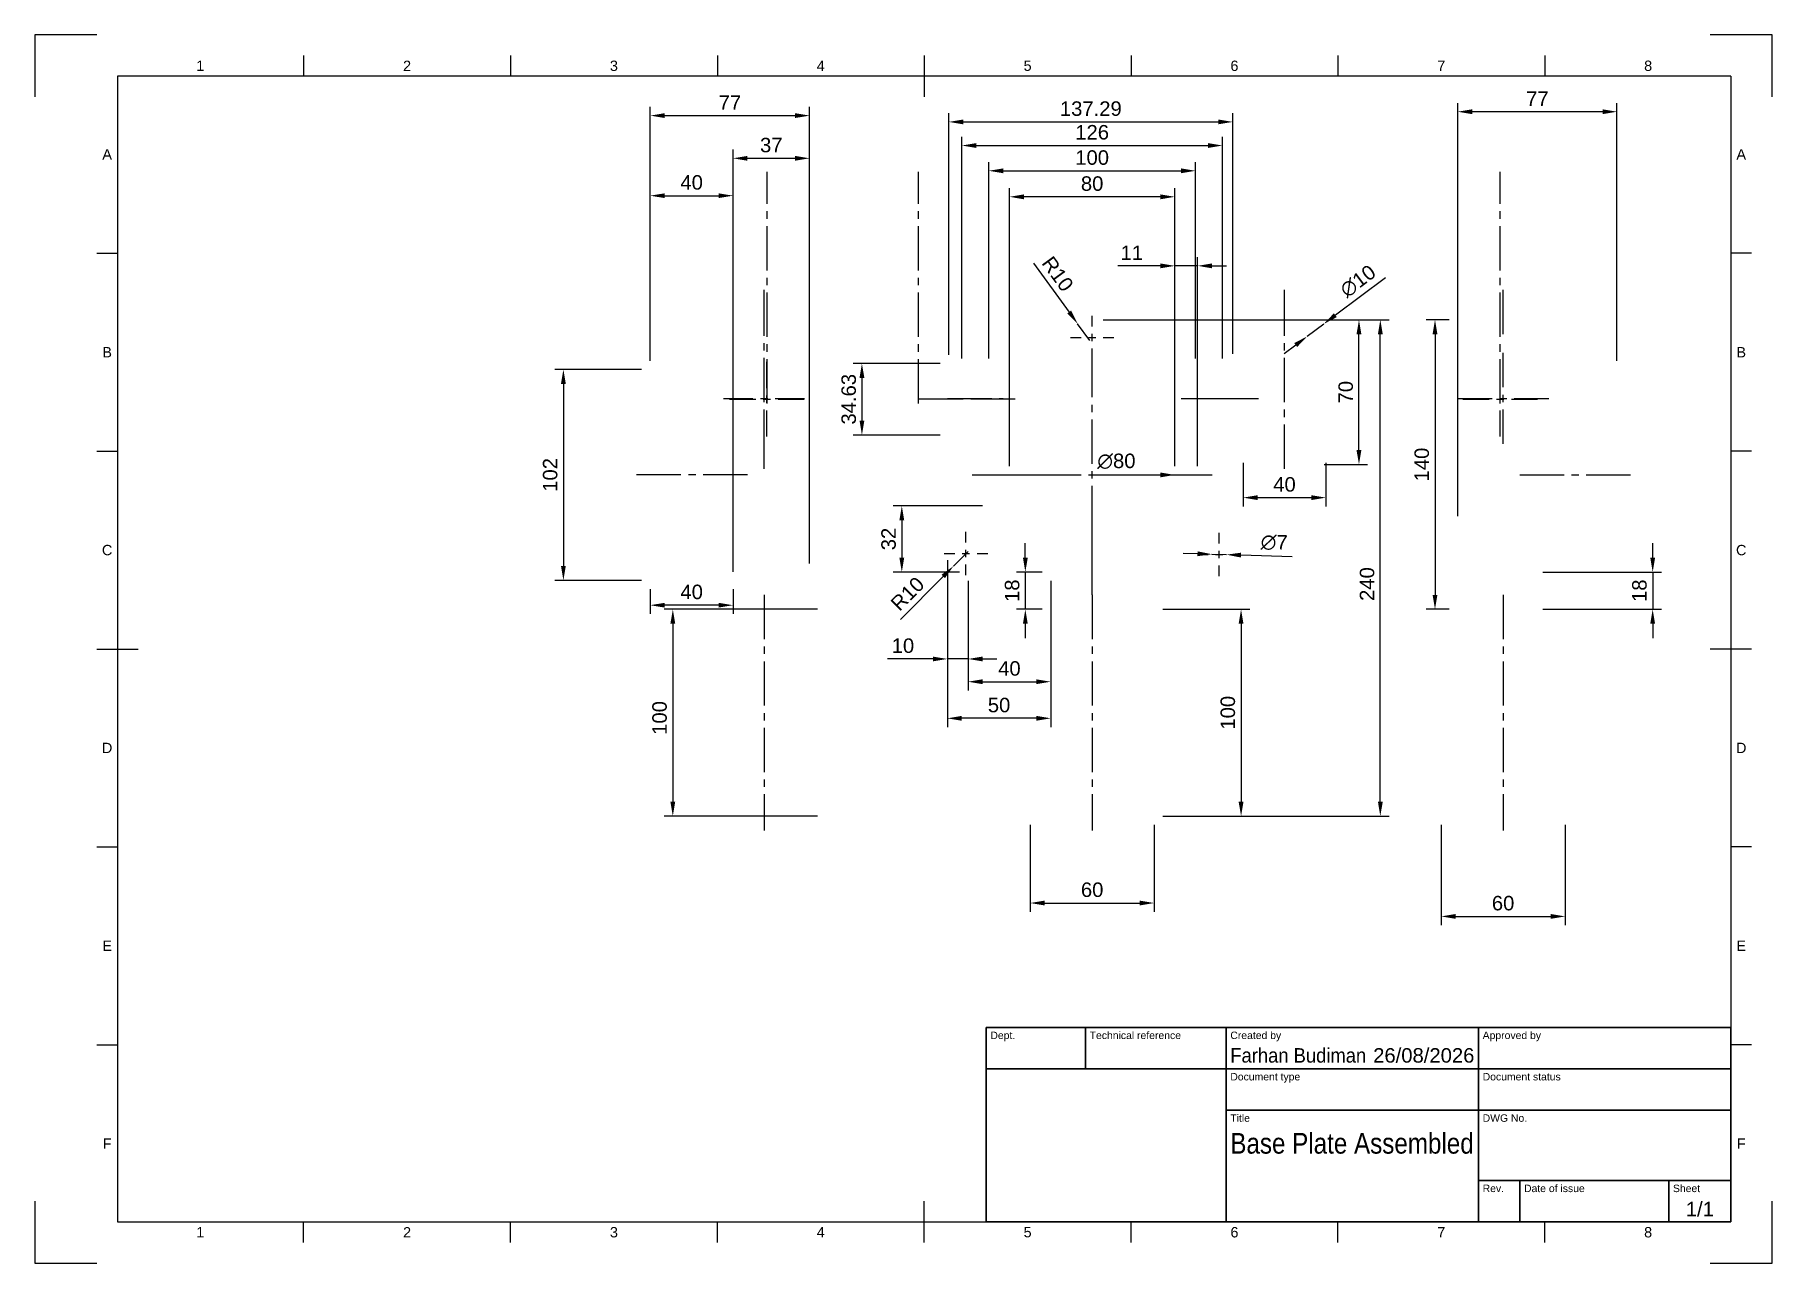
# Paper-space layout 'Sheet1' of a CAD drawing. Header units: millimetres. Extents: x 0 to 420, y 0 to 297.
import ezdxf
from ezdxf.enums import TextEntityAlignment as Align

# ---------------------------------------------------------------- set-up
doc = ezdxf.new("R2010")
doc.units = ezdxf.units.MM
doc.header["$LTSCALE"] = 0.75
doc.linetypes.add('CENTER2', pattern=[28.575, 19.05, -3.175, 3.175, -3.175])
for name, color, linetype, lineweight in [('BORDER', 7, 'Continuous', 25), ('FD_Dimensions', 7, 'Continuous', 25), ('Smart Centers', 7, 'CENTER2', 25), ('TITLEBLOCK', 7, 'Continuous', 35)]:
    doc.layers.add(name, color=color, linetype=linetype, lineweight=lineweight)
doc.styles.add('FusionTitle', font='arial.ttf')
doc.styles.get("Standard").update_dxf_attribs({"font": 'arial.ttf'})
doc.dimstyles.new('Dim-ISO-25', dxfattribs={"dimtxt": 3.5, "dimasz": 3.5, "dimexe": 2.1, "dimexo": 2.1, "dimgap": 1.4, "dimtad": 1, "dimzin": 12, "dimdsep": 46, "dimtxsty": 'Standard', "dimcen": 0, "dimazin": 3, "dimtp": 0.1, "dimtm": 0.1, "dimtfac": 0.714286, "dimtmove": 0, "dimatfit": 3, "dimfxl": 1, "dimtzin": 12, "dimarcsym": 0})

psp = doc.layouts.new('Sheet1')

# ---------------------------------------------------------------- blocks, each defined once
blk = doc.blocks.new('ISO_A3_SHEET')
at = {"layer": 'BORDER'}
for p, q in [((65, 292), (65, 287)), ((115, 292), (115, 287)), ((165, 292), (165, 287)), ((215, 292), (215, 282)), ((265, 292), (265, 287)), ((315, 292), (315, 287)), ((365, 292), (365, 287)), ((410, 287), (20, 287)), ((20, 287), (20, 10)), ((410, 287), (410, 10)), ((15, 244.16666), (20, 244.16666)), ((415, 244.16666), (410, 244.16666)), ((15, 196.33333), (20, 196.33333)), ((415, 196.33333), (410, 196.33333)), ((15, 148.5), (25, 148.5)), ((415, 148.5), (405, 148.5)), ((15, 100.66667), (20, 100.66667)), ((415, 100.66667), (410, 100.66667)), ((15, 52.83334), (20, 52.83334)), ((415, 52.83334), (410, 52.83334)), ((215, 5), (215, 15)), ((20, 10), (410, 10)), ((65, 5), (65, 10)), ((115, 5), (115, 10)), ((165, 5), (165, 10)), ((265, 5), (265, 10)), ((315, 5), (315, 10)), ((365, 5), (365, 10))]:
    blk.add_line(p, q, dxfattribs=at)
at = {"layer": 'Defpoints'}
for p, q in [((15, 297), (0, 297)), ((0, 297), (0, 282)), ((420, 297), (405, 297)), ((420, 282), (420, 297)), ((0, 15), (0, 0)), ((420, 0), (420, 15)), ((0, 0), (15, 0)), ((405, 0), (420, 0))]:
    blk.add_line(p, q, dxfattribs=at)
at = {"layer": 'BORDER', "style": 'FusionTitle'}
for s, p in [('1', (40, 289.5)), ('2', (90, 289.5)), ('3', (140, 289.5)), ('4', (190, 289.5)), ('5', (240, 289.5)), ('6', (290, 289.5)), ('7', (340, 289.5)), ('8', (390, 289.5)), ('A', (17.5, 268.08333)), ('A', (412.5, 268.08333)), ('B', (17.5, 220.25)), ('B', (412.5, 220.25)), ('C', (17.5, 172.41667)), ('C', (412.5, 172.41667)), ('D', (17.5, 124.58334)), ('D', (412.5, 124.58334)), ('E', (17.5, 76.75001)), ('E', (412.5, 76.75001)), ('F', (17.5, 28.91668)), ('F', (412.5, 28.91668)), ('1', (40, 7.5)), ('2', (90, 7.5)), ('3', (140, 7.5)), ('4', (190, 7.5)), ('5', (240, 7.5)), ('6', (290, 7.5)), ('7', (340, 7.5)), ('8', (390, 7.5))]:
    blk.add_text(s, height=2.5, dxfattribs=at).set_placement(p, align=Align.MIDDLE)
blk = doc.blocks.new('ISO_TITLEBLOCK')
at = {"layer": 'TITLEBLOCK'}
for p, q in [((0, 47), (-180, 47)), ((-180, 47), (-180, 0)), ((-156, 37), (-156, 47)), ((-122, 0), (-122, 47)), ((-61, 0), (-61, 47)), ((0, 0), (0, 47)), ((-180, 37), (0, 37)), ((-122, 27), (0, 27)), ((-61, 10), (0, 10)), ((-51, 0), (-51, 10)), ((-15, 0), (-15, 10)), ((-180, 0), (0, 0))]:
    blk.add_line(p, q, dxfattribs=at)
at = {"layer": 'TITLEBLOCK', "style": 'FusionTitle'}
for s, p in [('Dept.', (-179, 46)), ('Technical reference', (-155, 46)), ('Created by', (-121, 46)), ('Approved by', (-60, 46)), ('Document type', (-121, 36)), ('Document status', (-60, 36)), ('Title', (-121, 26)), ('DWG No.', (-60, 26)), ('Rev.', (-60, 9)), ('Date of issue', (-50, 9)), ('Sheet', (-14, 9))]:
    blk.add_text(s, height=1.8, dxfattribs=at).set_placement(p, align=Align.TOP_LEFT)
for tag, height, p in [('DEPT', 3.5, (-179, 42)), ('TECHNICAL_REFERENCE', 3.5, (-155, 42)), ('CREATED_BY', 3.5, (-121, 42)), ('APPROVED_BY', 3.5, (-60, 42)), ('DOCUMENT_TYPE', 3.5, (-121, 32)), ('DOCUMENT_STATUS', 3.5, (-60, 32)), ('TITLE_1', 5, (-121, 21.5)), ('TITLE_2', 5, (-121, 14)), ('TITLE_3', 5, (-121, 6.5)), ('DATE_OF_ISSUE', 3.5, (-50, 5))]:
    blk.add_attdef(tag, text='', height=height, dxfattribs=at).set_placement(p, align=Align.TOP_LEFT)
for tag, p in [('CREATED_DATE', (-62, 42)), ('APPROVED_DATE', (-0.99, 42))]:
    blk.add_attdef(tag, text='', height=3.5, dxfattribs=at).set_placement(p, align=Align.TOP_RIGHT)
for tag, height, p in [('DRAWING_NUMBER', 5, (-30.5, 19.75)), ('REV', 3.5, (-56, 4.85)), ('SHEET', 3.5, (-7.5, 4.85))]:
    blk.add_attdef(tag, text='', height=height, dxfattribs=at).set_placement(p, align=Align.TOP_CENTER)
blk = doc.blocks.new('*U23')
at = {"layer": 'Smart Centers', "color": 0, "ltscale": 0.75, "transparency": 16777216}
blk.add_line((0, -28), (0, 28), dxfattribs=at)
blk = doc.blocks.new('*U24')
at = {"layer": 'Smart Centers', "color": 0, "ltscale": 0.75, "transparency": 16777216}
blk.add_line((0, 28.5), (0, -28.5), dxfattribs=at)
blk = doc.blocks.new('*U25')
at = {"layer": 'Smart Centers', "color": 0, "ltscale": 0.75, "transparency": 16777216}
blk.add_line((0, -13.88), (0, 23.12), dxfattribs=at)
blk = doc.blocks.new('*U26')
at = {"layer": 'Smart Centers', "color": 0, "ltscale": 0.75, "transparency": 16777216}
blk.add_line((0, -5.5), (0, 5.5), dxfattribs=at)
blk = doc.blocks.new('*U27')
at = {"layer": 'Smart Centers', "color": 0, "ltscale": 0.75, "transparency": 16777216}
blk.add_line((6, 0), (-6, 0), dxfattribs=at)
blk = doc.blocks.new('*U28')
at = {"layer": 'Smart Centers', "color": 0, "ltscale": 0.75, "transparency": 16777216}
blk.add_line((8.5, 0), (-8.5, 0), dxfattribs=at)
blk = doc.blocks.new('*U29')
at = {"layer": 'Smart Centers', "color": 0, "ltscale": 0.75, "transparency": 16777216}
blk.add_line((-6.75, 0), (6.75, 0), dxfattribs=at)
blk = doc.blocks.new('*U30')
at = {"layer": 'Smart Centers', "color": 0, "ltscale": 0.75, "transparency": 16777216}
blk.add_line((-6.75, 0), (6.75, 0), dxfattribs=at)
blk = doc.blocks.new('*U31')
at = {"layer": 'Smart Centers', "color": 0, "ltscale": 0.75, "transparency": 16777216}
blk.add_line((-4.75, 0), (4.96, 0), dxfattribs=at)
blk = doc.blocks.new('*U37')
at = {"layer": 'Smart Centers', "color": 0, "ltscale": 0.75, "transparency": 16777216}
for p, q in [((0, 2.68), (0, 27.31)), ((-27.31, 0), (-2.68, 0)), ((2.68, 0), (27.31, 0)), ((0, -27.31), (0, -2.68))]:
    blk.add_line(p, q, dxfattribs=at)
at = {"layer": 'Smart Centers', "color": 0, "linetype": 'Continuous', "ltscale": 0.75, "transparency": 16777216}
for p, q in [((-0.89, 0), (0.89, 0)), ((0, -0.89), (0, 0.89))]:
    blk.add_line(p, q, dxfattribs=at)
blk = doc.blocks.new('*U38')
at = {"layer": 'Smart Centers', "color": 0, "ltscale": 0.75, "transparency": 16777216}
for p, q in [((0, 2.68), (0, 29)), ((-29, 0), (-2.68, 0)), ((2.68, 0), (29, 0)), ((0, -29), (0, -2.68))]:
    blk.add_line(p, q, dxfattribs=at)
at = {"layer": 'Smart Centers', "color": 0, "linetype": 'Continuous', "ltscale": 0.75, "transparency": 16777216}
for p, q in [((-0.89, 0), (0.89, 0)), ((0, -0.89), (0, 0.89))]:
    blk.add_line(p, q, dxfattribs=at)
blk = doc.blocks.new('*U39')
at = {"layer": 'Smart Centers', "color": 0, "ltscale": 0.75, "transparency": 16777216}
for p, q in [((0, 2.68), (0, 5.25)), ((-5.25, 0), (-2.68, 0)), ((2.68, 0), (5.25, 0)), ((0, -5.25), (0, -2.68))]:
    blk.add_line(p, q, dxfattribs=at)
at = {"layer": 'Smart Centers', "color": 0, "linetype": 'Continuous', "ltscale": 0.75, "transparency": 16777216}
for p, q in [((-0.89, 0), (0.89, 0)), ((0, -0.89), (0, 0.89))]:
    blk.add_line(p, q, dxfattribs=at)
blk = doc.blocks.new('*U40')
at = {"layer": 'Smart Centers', "color": 0, "ltscale": 0.75, "transparency": 16777216}
for p, q in [((0, 2.68), (0, 5.25)), ((-5.25, 0), (-2.68, 0)), ((2.68, 0), (5.25, 0)), ((0, -5.25), (0, -2.68))]:
    blk.add_line(p, q, dxfattribs=at)
at = {"layer": 'Smart Centers', "color": 0, "linetype": 'Continuous', "ltscale": 0.75, "transparency": 16777216}
for p, q in [((-0.89, 0), (0.89, 0)), ((0, -0.89), (0, 0.89))]:
    blk.add_line(p, q, dxfattribs=at)
blk = doc.blocks.new('*U41')
at = {"layer": 'Smart Centers', "color": 0, "ltscale": 0.75, "transparency": 16777216}
for p, q in [((0, 2.68), (0, 5.25)), ((-5.25, 0), (-2.68, 0)), ((2.68, 0), (5.25, 0)), ((0, -5.25), (0, -2.68))]:
    blk.add_line(p, q, dxfattribs=at)
at = {"layer": 'Smart Centers', "color": 0, "linetype": 'Continuous', "ltscale": 0.75, "transparency": 16777216}
for p, q in [((-0.89, 0), (0.89, 0)), ((0, -0.89), (0, 0.89))]:
    blk.add_line(p, q, dxfattribs=at)
blk = doc.blocks.new('*U42')
at = {"layer": 'Smart Centers', "color": 0, "ltscale": 0.75, "transparency": 16777216}
for p, q in [((0, 2.68), (0, 23.5)), ((-23.5, 0), (-2.68, 0)), ((2.68, 0), (23.5, 0)), ((0, -23.5), (0, -2.68))]:
    blk.add_line(p, q, dxfattribs=at)
at = {"layer": 'Smart Centers', "color": 0, "linetype": 'Continuous', "ltscale": 0.75, "transparency": 16777216}
for p, q in [((-0.89, 0), (0.89, 0)), ((0, -0.89), (0, 0.89))]:
    blk.add_line(p, q, dxfattribs=at)
blk = doc.blocks.new('*D43')
at = {"layer": 'Defpoints', "color": 0, "transparency": 16777216}
for p in [(256.15, 228.09), (325.26, 228.09), (270.6, 108.09)]:
    blk.add_point(p, dxfattribs=at)
at = {"layer": 'FD_Dimensions', "color": 0, "lineweight": -2, "transparency": 16777216}
for p, q in [((258.25, 228.09), (327.36, 228.09)), ((325.26, 111.59), (325.26, 224.59)), ((272.7, 108.09), (327.36, 108.09))]:
    blk.add_line(p, q, dxfattribs=at)
at = {"layer": 'FD_Dimensions', "color": 0, "transparency": 16777216}
for points in [[(324.68, 224.59), (325.85, 224.59), (325.26, 228.09)], [(324.68, 111.59), (325.85, 111.59), (325.26, 108.09)]]:
    blk.add_solid(points, dxfattribs=at)
at = {"layer": 'FD_Dimensions', "color": 0, "transparency": 16777216, "insert": (322.07, 164.2), "char_height": 3.5, "attachment_point": 5, "rotation": 90}
blk.add_mtext('240', dxfattribs=at)
blk = doc.blocks.new('*D44')
at = {"layer": 'Defpoints', "color": 0, "transparency": 16777216}
for p in [(240.6, 108.09), (270.6, 108.09), (270.6, 87.09)]:
    blk.add_point(p, dxfattribs=at)
at = {"layer": 'FD_Dimensions', "color": 0, "lineweight": -2, "transparency": 16777216}
for p, q in [((240.6, 105.99), (240.6, 84.99)), ((270.6, 105.99), (270.6, 84.99)), ((244.1, 87.09), (267.1, 87.09))]:
    blk.add_line(p, q, dxfattribs=at)
at = {"layer": 'FD_Dimensions', "color": 0, "transparency": 16777216}
for points in [[(244.1, 87.67), (244.1, 86.51), (240.6, 87.09)], [(267.1, 87.67), (267.1, 86.51), (270.6, 87.09)]]:
    blk.add_solid(points, dxfattribs=at)
at = {"layer": 'FD_Dimensions', "color": 0, "transparency": 16777216, "insert": (255.6, 90.28), "char_height": 3.5, "attachment_point": 5}
blk.add_mtext('60', dxfattribs=at)
blk = doc.blocks.new('*D45')
at = {"layer": 'Defpoints', "color": 0, "transparency": 16777216}
for p in [(270.6, 158.09), (270.6, 108.09), (291.6, 108.09)]:
    blk.add_point(p, dxfattribs=at)
at = {"layer": 'FD_Dimensions', "color": 0, "lineweight": -2, "transparency": 16777216}
for p, q in [((272.7, 158.09), (293.7, 158.09)), ((291.6, 154.59), (291.6, 111.59)), ((272.7, 108.09), (293.7, 108.09))]:
    blk.add_line(p, q, dxfattribs=at)
at = {"layer": 'FD_Dimensions', "color": 0, "transparency": 16777216}
for points in [[(291.01, 154.59), (292.18, 154.59), (291.6, 158.09)], [(291.01, 111.59), (292.18, 111.59), (291.6, 108.09)]]:
    blk.add_solid(points, dxfattribs=at)
at = {"layer": 'FD_Dimensions', "color": 0, "transparency": 16777216, "insert": (288.41, 133.09), "char_height": 3.5, "attachment_point": 5, "rotation": 90}
blk.add_mtext('100', dxfattribs=at)
blk = doc.blocks.new('*D46')
at = {"layer": 'Defpoints', "color": 0, "transparency": 16777216}
for p in [(235.6, 257.82), (235.6, 190.59), (275.6, 190.59)]:
    blk.add_point(p, dxfattribs=at)
at = {"layer": 'FD_Dimensions', "color": 0, "lineweight": -2, "transparency": 16777216}
for p, q in [((235.6, 192.69), (235.6, 259.92)), ((272.1, 257.82), (239.1, 257.82)), ((275.6, 192.69), (275.6, 259.92))]:
    blk.add_line(p, q, dxfattribs=at)
at = {"layer": 'FD_Dimensions', "color": 0, "transparency": 16777216}
for points in [[(239.1, 258.4), (239.1, 257.23), (235.6, 257.82)], [(272.1, 258.4), (272.1, 257.23), (275.6, 257.82)]]:
    blk.add_solid(points, dxfattribs=at)
at = {"layer": 'FD_Dimensions', "color": 0, "transparency": 16777216, "insert": (255.6, 261), "char_height": 3.5, "attachment_point": 5}
blk.add_mtext('80', dxfattribs=at)
blk = doc.blocks.new('*D47')
at = {"layer": 'Defpoints', "color": 0, "transparency": 16777216}
for p in [(289.6, 275.93), (220.95, 217.53), (289.6, 217.75)]:
    blk.add_point(p, dxfattribs=at)
at = {"layer": 'FD_Dimensions', "color": 0, "lineweight": -2, "transparency": 16777216}
for p, q in [((220.95, 219.63), (220.95, 278.03)), ((289.6, 219.85), (289.6, 278.03)), ((224.45, 275.93), (286.1, 275.93))]:
    blk.add_line(p, q, dxfattribs=at)
at = {"layer": 'FD_Dimensions', "color": 0, "transparency": 16777216}
for points in [[(224.45, 276.51), (224.45, 275.35), (220.95, 275.93)], [(286.1, 276.51), (286.1, 275.35), (289.6, 275.93)]]:
    blk.add_solid(points, dxfattribs=at)
at = {"layer": 'FD_Dimensions', "color": 0, "transparency": 16777216, "insert": (255.28, 279.12), "char_height": 3.5, "attachment_point": 5}
blk.add_mtext('137.29', dxfattribs=at)
blk = doc.blocks.new('*U50')
at = {"layer": 'Smart Centers', "color": 0, "ltscale": 0.75, "transparency": 16777216}
blk.add_line((-13.5, 0), (13.5, 0), dxfattribs=at)
blk = doc.blocks.new('*U51')
at = {"layer": 'Smart Centers', "color": 0, "ltscale": 0.75, "transparency": 16777216}
blk.add_line((0, -28), (0, 28), dxfattribs=at)
blk = doc.blocks.new('*U52')
at = {"layer": 'Smart Centers', "color": 0, "ltscale": 0.75, "transparency": 16777216}
blk.add_line((0, 28.5), (0, -28.5), dxfattribs=at)
blk = doc.blocks.new('*U53')
at = {"layer": 'Smart Centers', "color": 0, "ltscale": 0.75, "transparency": 16777216}
blk.add_line((0, -5.5), (0, 5.5), dxfattribs=at)
blk = doc.blocks.new('*U54')
at = {"layer": 'Smart Centers', "color": 0, "ltscale": 0.75, "transparency": 16777216}
for p, q in [((0, 2.68), (0, 9.8)), ((-9.8, 0), (-2.68, 0)), ((2.68, 0), (9.8, 0)), ((0, -9.8), (0, -2.68))]:
    blk.add_line(p, q, dxfattribs=at)
at = {"layer": 'Smart Centers', "color": 0, "linetype": 'Continuous', "ltscale": 0.75, "transparency": 16777216}
for p, q in [((-0.89, 0), (0.89, 0)), ((0, -0.89), (0, 0.89))]:
    blk.add_line(p, q, dxfattribs=at)
blk = doc.blocks.new('*U55')
at = {"layer": 'Smart Centers', "color": 0, "ltscale": 0.75, "transparency": 16777216}
for p, q in [((0, 2.68), (0, 9.03)), ((-9.03, 0), (-2.68, 0)), ((2.68, 0), (9.03, 0)), ((0, -9.03), (0, -2.68))]:
    blk.add_line(p, q, dxfattribs=at)
at = {"layer": 'Smart Centers', "color": 0, "linetype": 'Continuous', "ltscale": 0.75, "transparency": 16777216}
for p, q in [((-0.89, 0), (0.89, 0)), ((0, -0.89), (0, 0.89))]:
    blk.add_line(p, q, dxfattribs=at)
blk = doc.blocks.new('*U56')
at = {"layer": 'Smart Centers', "color": 0, "ltscale": 0.75, "transparency": 16777216}
for p, q in [((0, 2.68), (0, 11)), ((-11, 0), (-2.68, 0)), ((2.68, 0), (11, 0)), ((0, -11), (0, -2.68))]:
    blk.add_line(p, q, dxfattribs=at)
at = {"layer": 'Smart Centers', "color": 0, "linetype": 'Continuous', "ltscale": 0.75, "transparency": 16777216}
for p, q in [((-0.89, 0), (0.89, 0)), ((0, -0.89), (0, 0.89))]:
    blk.add_line(p, q, dxfattribs=at)
blk = doc.blocks.new('*D57')
at = {"layer": 'Defpoints', "color": 0, "transparency": 16777216}
for p in [(339.94, 108.09), (369.94, 108.09), (369.94, 83.85)]:
    blk.add_point(p, dxfattribs=at)
at = {"layer": 'FD_Dimensions', "color": 0, "lineweight": -2, "transparency": 16777216}
for p, q in [((339.94, 105.99), (339.94, 81.75)), ((369.94, 105.99), (369.94, 81.75)), ((343.44, 83.85), (366.44, 83.85))]:
    blk.add_line(p, q, dxfattribs=at)
at = {"layer": 'FD_Dimensions', "color": 0, "transparency": 16777216}
for points in [[(343.44, 84.43), (343.44, 83.27), (339.94, 83.85)], [(366.44, 84.43), (366.44, 83.27), (369.94, 83.85)]]:
    blk.add_solid(points, dxfattribs=at)
at = {"layer": 'FD_Dimensions', "color": 0, "transparency": 16777216, "insert": (354.94, 87.04), "char_height": 3.5, "attachment_point": 5}
blk.add_mtext('60', dxfattribs=at)
blk = doc.blocks.new('*D58')
at = {"layer": 'Defpoints', "color": 0, "transparency": 16777216}
for p in [(343.97, 278.39), (382.47, 216.09), (343.97, 178.53)]:
    blk.add_point(p, dxfattribs=at)
at = {"layer": 'FD_Dimensions', "color": 0, "lineweight": -2, "transparency": 16777216}
for p, q in [((343.97, 180.63), (343.97, 280.49)), ((378.97, 278.39), (347.47, 278.39)), ((382.47, 218.19), (382.47, 280.49))]:
    blk.add_line(p, q, dxfattribs=at)
at = {"layer": 'FD_Dimensions', "color": 0, "transparency": 16777216}
for points in [[(347.47, 278.97), (347.47, 277.81), (343.97, 278.39)], [(378.97, 278.97), (378.97, 277.81), (382.47, 278.39)]]:
    blk.add_solid(points, dxfattribs=at)
at = {"layer": 'FD_Dimensions', "color": 0, "transparency": 16777216, "insert": (363.22, 281.54), "char_height": 3.5, "attachment_point": 5}
blk.add_mtext('77', dxfattribs=at)
blk = doc.blocks.new('*U61')
at = {"layer": 'Smart Centers', "color": 0, "ltscale": 0.75, "transparency": 16777216}
blk.add_line((-13.5, 0), (13.5, 0), dxfattribs=at)
blk = doc.blocks.new('*U62')
at = {"layer": 'Smart Centers', "color": 0, "ltscale": 0.75, "transparency": 16777216}
blk.add_line((0, -28), (0, 28), dxfattribs=at)
blk = doc.blocks.new('*U63')
at = {"layer": 'Smart Centers', "color": 0, "ltscale": 0.75, "transparency": 16777216}
blk.add_line((0, 28.5), (0, -28.5), dxfattribs=at)
blk = doc.blocks.new('*U64')
at = {"layer": 'Smart Centers', "color": 0, "ltscale": 0.75, "transparency": 16777216}
blk.add_line((0, -5.5), (0, 5.5), dxfattribs=at)
blk = doc.blocks.new('*U65')
at = {"layer": 'Smart Centers', "color": 0, "ltscale": 0.75, "transparency": 16777216}
blk.add_line((0, 28.5), (0, -28.5), dxfattribs=at)
blk = doc.blocks.new('*U66')
at = {"layer": 'Smart Centers', "color": 0, "ltscale": 0.75, "transparency": 16777216}
blk.add_line((0, -18.5), (0, 18.5), dxfattribs=at)
blk = doc.blocks.new('*U67')
at = {"layer": 'Smart Centers', "color": 0, "ltscale": 0.75, "transparency": 16777216}
blk.add_line((0, -5.5), (0, 5.5), dxfattribs=at)
blk = doc.blocks.new('*U68')
at = {"layer": 'Smart Centers', "color": 0, "ltscale": 0.75, "transparency": 16777216}
blk.add_line((0, -28), (0, 28), dxfattribs=at)
blk = doc.blocks.new('*U69')
at = {"layer": 'Smart Centers', "color": 0, "ltscale": 0.75, "transparency": 16777216}
blk.add_line((13.5, 0), (-13.5, 0), dxfattribs=at)
blk = doc.blocks.new('*U70')
at = {"layer": 'Smart Centers', "color": 0, "ltscale": 0.75, "transparency": 16777216}
for p, q in [((0, 2.68), (0, 9.8)), ((-9.8, 0), (-2.68, 0)), ((2.68, 0), (9.8, 0)), ((0, -9.8), (0, -2.68))]:
    blk.add_line(p, q, dxfattribs=at)
at = {"layer": 'Smart Centers', "color": 0, "linetype": 'Continuous', "ltscale": 0.75, "transparency": 16777216}
for p, q in [((-0.89, 0), (0.89, 0)), ((0, -0.89), (0, 0.89))]:
    blk.add_line(p, q, dxfattribs=at)
blk = doc.blocks.new('*U71')
at = {"layer": 'Smart Centers', "color": 0, "ltscale": 0.75, "transparency": 16777216}
for p, q in [((0, 2.68), (0, 9.03)), ((-9.03, 0), (-2.68, 0)), ((2.68, 0), (9.03, 0)), ((0, -9.03), (0, -2.68))]:
    blk.add_line(p, q, dxfattribs=at)
at = {"layer": 'Smart Centers', "color": 0, "linetype": 'Continuous', "ltscale": 0.75, "transparency": 16777216}
for p, q in [((-0.89, 0), (0.89, 0)), ((0, -0.89), (0, 0.89))]:
    blk.add_line(p, q, dxfattribs=at)
blk = doc.blocks.new('*U74')
at = {"layer": 'Smart Centers', "color": 0, "ltscale": 0.75, "transparency": 16777216}
blk.add_line((-13.5, 0), (13.5, 0), dxfattribs=at)
blk = doc.blocks.new('*U75')
at = {"layer": 'Smart Centers', "color": 0, "ltscale": 0.75, "transparency": 16777216}
blk.add_line((0, -28), (0, 28), dxfattribs=at)
blk = doc.blocks.new('*U76')
at = {"layer": 'Smart Centers', "color": 0, "ltscale": 0.75, "transparency": 16777216}
blk.add_line((0, 28.5), (0, -28.5), dxfattribs=at)
blk = doc.blocks.new('*U77')
at = {"layer": 'Smart Centers', "color": 0, "ltscale": 0.75, "transparency": 16777216}
blk.add_line((0, -5.5), (0, 5.5), dxfattribs=at)
blk = doc.blocks.new('*U78')
at = {"layer": 'Smart Centers', "color": 0, "ltscale": 0.75, "transparency": 16777216}
blk.add_line((0, 28.5), (0, -28.5), dxfattribs=at)
blk = doc.blocks.new('*U79')
at = {"layer": 'Smart Centers', "color": 0, "ltscale": 0.75, "transparency": 16777216}
blk.add_line((0, -18.5), (0, 18.5), dxfattribs=at)
blk = doc.blocks.new('*U80')
at = {"layer": 'Smart Centers', "color": 0, "ltscale": 0.75, "transparency": 16777216}
blk.add_line((0, -5.5), (0, 5.5), dxfattribs=at)
blk = doc.blocks.new('*U81')
at = {"layer": 'Smart Centers', "color": 0, "ltscale": 0.75, "transparency": 16777216}
blk.add_line((0, -28), (0, 28), dxfattribs=at)
blk = doc.blocks.new('*U82')
at = {"layer": 'Smart Centers', "color": 0, "ltscale": 0.75, "transparency": 16777216}
blk.add_line((13.5, 0), (-13.5, 0), dxfattribs=at)
blk = doc.blocks.new('*D83')
at = {"layer": 'Defpoints', "color": 0, "transparency": 16777216}
for p in [(309.6, 228.09), (320.1, 228.09), (309.6, 193.09)]:
    blk.add_point(p, dxfattribs=at)
at = {"layer": 'FD_Dimensions', "color": 0, "lineweight": -2, "transparency": 16777216}
for p, q in [((311.7, 228.09), (322.2, 228.09)), ((320.1, 196.59), (320.1, 224.59)), ((311.7, 193.09), (322.2, 193.09))]:
    blk.add_line(p, q, dxfattribs=at)
at = {"layer": 'FD_Dimensions', "color": 0, "transparency": 16777216}
for points in [[(319.51, 224.59), (320.68, 224.59), (320.1, 228.09)], [(319.51, 196.59), (320.68, 196.59), (320.1, 193.09)]]:
    blk.add_solid(points, dxfattribs=at)
at = {"layer": 'FD_Dimensions', "color": 0, "transparency": 16777216, "insert": (316.91, 210.59), "char_height": 3.5, "attachment_point": 5, "rotation": 90}
blk.add_mtext('70', dxfattribs=at)
blk = doc.blocks.new('*D84')
at = {"layer": 'Defpoints', "color": 0, "transparency": 16777216}
for p in [(292.1, 195.59), (312.1, 195.59), (312.1, 185.09)]:
    blk.add_point(p, dxfattribs=at)
at = {"layer": 'FD_Dimensions', "color": 0, "lineweight": -2, "transparency": 16777216}
for p, q in [((292.1, 193.49), (292.1, 182.99)), ((312.1, 193.49), (312.1, 182.99)), ((295.6, 185.09), (308.6, 185.09))]:
    blk.add_line(p, q, dxfattribs=at)
at = {"layer": 'FD_Dimensions', "color": 0, "transparency": 16777216}
for points in [[(295.6, 185.67), (295.6, 184.51), (292.1, 185.09)], [(308.6, 185.67), (308.6, 184.51), (312.1, 185.09)]]:
    blk.add_solid(points, dxfattribs=at)
at = {"layer": 'FD_Dimensions', "color": 0, "transparency": 16777216, "insert": (302.1, 188.28), "char_height": 3.5, "attachment_point": 5}
blk.add_mtext('40', dxfattribs=at)
blk = doc.blocks.new('*D85')
at = {"layer": 'Defpoints', "color": 0, "transparency": 16777216}
for p in [(191.31, 158.09), (154.24, 108.09), (191.31, 108.09)]:
    blk.add_point(p, dxfattribs=at)
at = {"layer": 'FD_Dimensions', "color": 0, "lineweight": -2, "transparency": 16777216}
for p, q in [((189.21, 158.09), (152.14, 158.09)), ((154.24, 154.59), (154.24, 111.59)), ((189.21, 108.09), (152.14, 108.09))]:
    blk.add_line(p, q, dxfattribs=at)
at = {"layer": 'FD_Dimensions', "color": 0, "transparency": 16777216}
for points in [[(153.65, 154.59), (154.82, 154.59), (154.24, 158.09)], [(153.65, 111.59), (154.82, 111.59), (154.24, 108.09)]]:
    blk.add_solid(points, dxfattribs=at)
at = {"layer": 'FD_Dimensions', "color": 0, "transparency": 16777216, "insert": (151.05, 131.83), "char_height": 3.5, "attachment_point": 5, "rotation": 90}
blk.add_mtext('100', dxfattribs=at)
blk = doc.blocks.new('*D86')
at = {"layer": 'Defpoints', "color": 0, "transparency": 16777216}
for p in [(245.6, 167.09), (239.45, 158.09), (245.6, 158.09)]:
    blk.add_point(p, dxfattribs=at)
at = {"layer": 'FD_Dimensions', "color": 0, "lineweight": -2, "transparency": 16777216}
for p, q in [((239.45, 170.59), (239.45, 174.09)), ((243.5, 167.09), (237.35, 167.09)), ((239.45, 167.09), (239.45, 158.09)), ((243.5, 158.09), (237.35, 158.09)), ((239.45, 154.59), (239.45, 151.09))]:
    blk.add_line(p, q, dxfattribs=at)
at = {"layer": 'FD_Dimensions', "color": 0, "transparency": 16777216}
for points in [[(238.87, 170.59), (240.04, 170.59), (239.45, 167.09)], [(238.87, 154.59), (240.04, 154.59), (239.45, 158.09)]]:
    blk.add_solid(points, dxfattribs=at)
at = {"layer": 'FD_Dimensions', "color": 0, "transparency": 16777216, "insert": (236.27, 162.59), "char_height": 3.5, "attachment_point": 5, "rotation": 90}
blk.add_mtext('18', dxfattribs=at)
blk = doc.blocks.new('*D87')
at = {"layer": 'Defpoints', "color": 0, "transparency": 16777216}
for p in [(231.23, 183.09), (209.59, 167.09), (225.6, 167.09)]:
    blk.add_point(p, dxfattribs=at)
at = {"layer": 'FD_Dimensions', "color": 0, "lineweight": -2, "transparency": 16777216}
for p, q in [((229.13, 183.09), (207.49, 183.09)), ((209.59, 179.59), (209.59, 170.59)), ((223.5, 167.09), (207.49, 167.09))]:
    blk.add_line(p, q, dxfattribs=at)
at = {"layer": 'FD_Dimensions', "color": 0, "transparency": 16777216}
for points in [[(209.01, 179.59), (210.18, 179.59), (209.59, 183.09)], [(209.01, 170.59), (210.18, 170.59), (209.59, 167.09)]]:
    blk.add_solid(points, dxfattribs=at)
at = {"layer": 'FD_Dimensions', "color": 0, "transparency": 16777216, "insert": (206.41, 175.09), "char_height": 3.5, "attachment_point": 5, "rotation": 90}
blk.add_mtext('32', dxfattribs=at)
blk = doc.blocks.new('*D88')
at = {"layer": 'Defpoints', "color": 0, "transparency": 16777216}
for p in [(220.6, 172.09), (245.6, 167.09), (220.6, 131.74)]:
    blk.add_point(p, dxfattribs=at)
at = {"layer": 'FD_Dimensions', "color": 0, "lineweight": -2, "transparency": 16777216}
for p, q in [((220.6, 169.99), (220.6, 129.64)), ((245.6, 164.99), (245.6, 129.64)), ((242.1, 131.74), (224.1, 131.74))]:
    blk.add_line(p, q, dxfattribs=at)
at = {"layer": 'FD_Dimensions', "color": 0, "transparency": 16777216}
for points in [[(224.1, 132.33), (224.1, 131.16), (220.6, 131.74)], [(242.1, 132.33), (242.1, 131.16), (245.6, 131.74)]]:
    blk.add_solid(points, dxfattribs=at)
at = {"layer": 'FD_Dimensions', "color": 0, "transparency": 16777216, "insert": (233.1, 134.93), "char_height": 3.5, "attachment_point": 5}
blk.add_mtext('50', dxfattribs=at)
blk = doc.blocks.new('*D89')
at = {"layer": 'Defpoints', "color": 0, "transparency": 16777216}
for p in [(148.79, 216.09), (127.79, 165.09), (148.79, 165.09)]:
    blk.add_point(p, dxfattribs=at)
at = {"layer": 'FD_Dimensions', "color": 0, "lineweight": -2, "transparency": 16777216}
for p, q in [((146.69, 216.09), (125.69, 216.09)), ((127.79, 212.59), (127.79, 168.59)), ((146.69, 165.09), (125.69, 165.09))]:
    blk.add_line(p, q, dxfattribs=at)
at = {"layer": 'FD_Dimensions', "color": 0, "transparency": 16777216}
for points in [[(127.2, 212.59), (128.37, 212.59), (127.79, 216.09)], [(127.2, 168.59), (128.37, 168.59), (127.79, 165.09)]]:
    blk.add_solid(points, dxfattribs=at)
at = {"layer": 'FD_Dimensions', "color": 0, "transparency": 16777216, "insert": (124.6, 190.59), "char_height": 3.5, "attachment_point": 5, "rotation": 90}
blk.add_mtext('102', dxfattribs=at)
blk = doc.blocks.new('*D90')
at = {"layer": 'Defpoints', "color": 0, "transparency": 16777216}
for p in [(275.6, 241.13), (275.6, 190.59), (281.1, 190.59)]:
    blk.add_point(p, dxfattribs=at)
at = {"layer": 'FD_Dimensions', "color": 0, "lineweight": -2, "transparency": 16777216}
for p, q in [((272.1, 241.13), (261.79, 241.13)), ((275.6, 192.69), (275.6, 243.23)), ((281.1, 241.13), (275.6, 241.13)), ((281.1, 192.69), (281.1, 243.23)), ((284.6, 241.13), (288.1, 241.13))]:
    blk.add_line(p, q, dxfattribs=at)
at = {"layer": 'FD_Dimensions', "color": 0, "transparency": 16777216}
for points in [[(272.1, 241.71), (272.1, 240.54), (275.6, 241.13)], [(284.6, 241.71), (284.6, 240.54), (281.1, 241.13)]]:
    blk.add_solid(points, dxfattribs=at)
at = {"layer": 'FD_Dimensions', "color": 0, "transparency": 16777216, "insert": (265.19, 244.28), "char_height": 3.5, "attachment_point": 5}
blk.add_mtext('11', dxfattribs=at)
blk = doc.blocks.new('*D91')
at = {"layer": 'Defpoints', "color": 0, "transparency": 16777216}
for p in [(148.79, 165.09), (168.79, 165.09), (148.79, 159.09)]:
    blk.add_point(p, dxfattribs=at)
at = {"layer": 'FD_Dimensions', "color": 0, "lineweight": -2, "transparency": 16777216}
for p, q in [((148.79, 162.99), (148.79, 156.99)), ((168.79, 162.99), (168.79, 156.99)), ((165.29, 159.09), (152.29, 159.09))]:
    blk.add_line(p, q, dxfattribs=at)
at = {"layer": 'FD_Dimensions', "color": 0, "transparency": 16777216}
for points in [[(152.29, 159.67), (152.29, 158.51), (148.79, 159.09)], [(165.29, 159.67), (165.29, 158.51), (168.79, 159.09)]]:
    blk.add_solid(points, dxfattribs=at)
at = {"layer": 'FD_Dimensions', "color": 0, "transparency": 16777216, "insert": (158.79, 162.28), "char_height": 3.5, "attachment_point": 5}
blk.add_mtext('40', dxfattribs=at)
blk = doc.blocks.new('*D92')
at = {"layer": 'Defpoints', "color": 0, "transparency": 16777216}
for p in [(187.29, 277.45), (187.29, 228.09), (148.79, 216.09)]:
    blk.add_point(p, dxfattribs=at)
at = {"layer": 'FD_Dimensions', "color": 0, "lineweight": -2, "transparency": 16777216}
for p, q in [((148.79, 218.19), (148.79, 279.55)), ((152.29, 277.45), (183.79, 277.45)), ((187.29, 230.19), (187.29, 279.55))]:
    blk.add_line(p, q, dxfattribs=at)
at = {"layer": 'FD_Dimensions', "color": 0, "transparency": 16777216}
for points in [[(152.29, 278.04), (152.29, 276.87), (148.79, 277.45)], [(183.79, 278.04), (183.79, 276.87), (187.29, 277.45)]]:
    blk.add_solid(points, dxfattribs=at)
at = {"layer": 'FD_Dimensions', "color": 0, "transparency": 16777216, "insert": (168.04, 280.6), "char_height": 3.5, "attachment_point": 5}
blk.add_mtext('77', dxfattribs=at)
blk = doc.blocks.new('*D93')
at = {"layer": 'Defpoints', "color": 0, "transparency": 16777216}
for p in [(168.79, 258.09), (148.79, 216.09), (168.79, 216.09)]:
    blk.add_point(p, dxfattribs=at)
at = {"layer": 'FD_Dimensions', "color": 0, "lineweight": -2, "transparency": 16777216}
for p, q in [((148.79, 218.19), (148.79, 260.19)), ((152.29, 258.09), (165.29, 258.09)), ((168.79, 218.19), (168.79, 260.19))]:
    blk.add_line(p, q, dxfattribs=at)
at = {"layer": 'FD_Dimensions', "color": 0, "transparency": 16777216}
for points in [[(152.29, 258.67), (152.29, 257.51), (148.79, 258.09)], [(165.29, 258.67), (165.29, 257.51), (168.79, 258.09)]]:
    blk.add_solid(points, dxfattribs=at)
at = {"layer": 'FD_Dimensions', "color": 0, "transparency": 16777216, "insert": (158.79, 261.28), "char_height": 3.5, "attachment_point": 5}
blk.add_mtext('40', dxfattribs=at)
blk = doc.blocks.new('*D94')
at = {"layer": 'Defpoints', "color": 0, "transparency": 16777216}
for p in [(187.29, 267.13), (168.79, 165.09), (187.29, 167.09)]:
    blk.add_point(p, dxfattribs=at)
at = {"layer": 'FD_Dimensions', "color": 0, "lineweight": -2, "transparency": 16777216}
for p, q in [((168.79, 167.19), (168.79, 269.23)), ((187.29, 169.19), (187.29, 269.23)), ((172.29, 267.13), (183.79, 267.13))]:
    blk.add_line(p, q, dxfattribs=at)
at = {"layer": 'FD_Dimensions', "color": 0, "transparency": 16777216}
for points in [[(172.29, 267.71), (172.29, 266.54), (168.79, 267.13)], [(183.79, 267.71), (183.79, 266.54), (187.29, 267.13)]]:
    blk.add_solid(points, dxfattribs=at)
at = {"layer": 'FD_Dimensions', "color": 0, "transparency": 16777216, "insert": (178.04, 270.31), "char_height": 3.5, "attachment_point": 5}
blk.add_mtext('37', dxfattribs=at)
blk = doc.blocks.new('*D95')
at = {"layer": 'Defpoints', "color": 0, "transparency": 16777216}
for p in [(284.57, 171.41), (288.07, 171.31)]:
    blk.add_point(p, dxfattribs=at)
at = {"layer": 'FD_Dimensions', "color": 0, "lineweight": -2, "transparency": 16777216}
for p, q in [((281.07, 171.52), (277.57, 171.62)), ((284.57, 171.41), (288.07, 171.31)), ((303.96, 170.82), (291.57, 171.2))]:
    blk.add_line(p, q, dxfattribs=at)
at = {"layer": 'FD_Dimensions', "color": 0, "transparency": 16777216}
for points in [[(281.09, 172.1), (281.05, 170.94), (284.57, 171.41)], [(291.58, 171.78), (291.55, 170.62), (288.07, 171.31)]]:
    blk.add_solid(points, dxfattribs=at)
at = {"layer": 'FD_Dimensions', "color": 0, "transparency": 16777216, "insert": (299.61, 174.24), "char_height": 3.5, "attachment_point": 5, "rotation": 358.2566}
blk.add_mtext('∅7', dxfattribs=at)
blk = doc.blocks.new('*D96')
at = {"layer": 'Defpoints', "color": 0, "transparency": 16777216}
for p in [(235.6, 190.59), (275.6, 190.59)]:
    blk.add_point(p, dxfattribs=at)
at = {"layer": 'FD_Dimensions', "color": 0, "lineweight": -2, "transparency": 16777216}
blk.add_line((255.66, 190.59), (272.1, 190.59), dxfattribs=at)
at = {"layer": 'FD_Dimensions', "color": 0, "transparency": 16777216}
blk.add_solid([(272.1, 191.17), (272.1, 190.01), (275.6, 190.59)], dxfattribs=at)
at = {"layer": 'FD_Dimensions', "color": 0, "transparency": 16777216, "insert": (261.47, 193.87), "char_height": 3.5, "attachment_point": 5}
blk.add_mtext('∅80', dxfattribs=at)
blk = doc.blocks.new('*D97')
at = {"layer": 'Defpoints', "color": 0, "transparency": 16777216}
for p in [(220.95, 217.53), (199.95, 200.22), (220.95, 200.22)]:
    blk.add_point(p, dxfattribs=at)
at = {"layer": 'FD_Dimensions', "color": 0, "lineweight": -2, "transparency": 16777216}
for p, q in [((218.85, 217.53), (197.85, 217.53)), ((199.95, 214.03), (199.95, 203.72)), ((218.85, 200.22), (197.85, 200.22))]:
    blk.add_line(p, q, dxfattribs=at)
at = {"layer": 'FD_Dimensions', "color": 0, "transparency": 16777216}
for points in [[(199.37, 214.03), (200.54, 214.03), (199.95, 217.53)], [(199.37, 203.72), (200.54, 203.72), (199.95, 200.22)]]:
    blk.add_solid(points, dxfattribs=at)
at = {"layer": 'FD_Dimensions', "color": 0, "transparency": 16777216, "insert": (196.77, 208.88), "char_height": 3.5, "attachment_point": 5, "rotation": 90}
blk.add_mtext('34.63', dxfattribs=at)
blk = doc.blocks.new('*D98')
at = {"layer": 'Defpoints', "color": 0, "transparency": 16777216}
for p in [(343.97, 228.09), (338.48, 158.09), (343.97, 158.09)]:
    blk.add_point(p, dxfattribs=at)
at = {"layer": 'FD_Dimensions', "color": 0, "lineweight": -2, "transparency": 16777216}
for p, q in [((341.87, 228.09), (336.38, 228.09)), ((338.48, 224.59), (338.48, 161.59)), ((341.87, 158.09), (336.38, 158.09))]:
    blk.add_line(p, q, dxfattribs=at)
at = {"layer": 'FD_Dimensions', "color": 0, "transparency": 16777216}
for points in [[(337.89, 224.59), (339.06, 224.59), (338.48, 228.09)], [(337.89, 161.59), (339.06, 161.59), (338.48, 158.09)]]:
    blk.add_solid(points, dxfattribs=at)
at = {"layer": 'FD_Dimensions', "color": 0, "transparency": 16777216, "insert": (335.29, 193.09), "char_height": 3.5, "attachment_point": 5, "rotation": 90}
blk.add_mtext('140', dxfattribs=at)
blk = doc.blocks.new('*D99')
at = {"layer": 'Defpoints', "color": 0, "transparency": 16777216}
for p in [(362.47, 167.09), (362.47, 158.09), (391.1, 158.09)]:
    blk.add_point(p, dxfattribs=at)
at = {"layer": 'FD_Dimensions', "color": 0, "lineweight": -2, "transparency": 16777216}
for p, q in [((391.1, 170.59), (391.1, 174.09)), ((364.57, 167.09), (393.2, 167.09)), ((391.1, 167.09), (391.1, 158.09)), ((364.57, 158.09), (393.2, 158.09)), ((391.1, 154.59), (391.1, 151.09))]:
    blk.add_line(p, q, dxfattribs=at)
at = {"layer": 'FD_Dimensions', "color": 0, "transparency": 16777216}
for points in [[(390.51, 170.59), (391.68, 170.59), (391.1, 167.09)], [(390.51, 154.59), (391.68, 154.59), (391.1, 158.09)]]:
    blk.add_solid(points, dxfattribs=at)
at = {"layer": 'FD_Dimensions', "color": 0, "transparency": 16777216, "insert": (387.91, 162.59), "char_height": 3.5, "attachment_point": 5, "rotation": 90}
blk.add_mtext('18', dxfattribs=at)
blk = doc.blocks.new('*D100')
at = {"layer": 'Defpoints', "color": 0, "transparency": 16777216}
for p in [(225.6, 167.09), (245.6, 167.09), (245.6, 140.59)]:
    blk.add_point(p, dxfattribs=at)
at = {"layer": 'FD_Dimensions', "color": 0, "lineweight": -2, "transparency": 16777216}
for p, q in [((225.6, 164.99), (225.6, 138.49)), ((245.6, 164.99), (245.6, 138.49)), ((229.1, 140.59), (242.1, 140.59))]:
    blk.add_line(p, q, dxfattribs=at)
at = {"layer": 'FD_Dimensions', "color": 0, "transparency": 16777216}
for points in [[(229.1, 141.17), (229.1, 140.01), (225.6, 140.59)], [(242.1, 141.17), (242.1, 140.01), (245.6, 140.59)]]:
    blk.add_solid(points, dxfattribs=at)
at = {"layer": 'FD_Dimensions', "color": 0, "transparency": 16777216, "insert": (235.6, 143.78), "char_height": 3.5, "attachment_point": 5}
blk.add_mtext('40', dxfattribs=at)
blk = doc.blocks.new('*D101')
at = {"layer": 'Defpoints', "color": 0, "transparency": 16777216}
for p in [(220.6, 172.09), (225.6, 167.09), (220.6, 146.09)]:
    blk.add_point(p, dxfattribs=at)
at = {"layer": 'FD_Dimensions', "color": 0, "lineweight": -2, "transparency": 16777216}
for p, q in [((220.6, 169.99), (220.6, 143.99)), ((225.6, 164.99), (225.6, 143.99)), ((217.1, 146.09), (206.13, 146.09)), ((225.6, 146.09), (220.6, 146.09)), ((229.1, 146.09), (232.6, 146.09))]:
    blk.add_line(p, q, dxfattribs=at)
at = {"layer": 'FD_Dimensions', "color": 0, "transparency": 16777216}
for points in [[(217.1, 146.67), (217.1, 145.51), (220.6, 146.09)], [(229.1, 146.67), (229.1, 145.51), (225.6, 146.09)]]:
    blk.add_solid(points, dxfattribs=at)
at = {"layer": 'FD_Dimensions', "color": 0, "transparency": 16777216, "insert": (209.86, 149.28), "char_height": 3.5, "attachment_point": 5}
blk.add_mtext('10', dxfattribs=at)
blk = doc.blocks.new('*D102')
at = {"layer": 'Defpoints', "color": 0, "transparency": 16777216}
for p in [(222.08, 168.54), (225.6, 172.09)]:
    blk.add_point(p, dxfattribs=at)
at = {"layer": 'FD_Dimensions', "color": 0, "lineweight": -2, "transparency": 16777216}
for p, q in [((225.6, 172.09), (222.08, 168.54)), ((209.31, 155.64), (219.62, 166.05))]:
    blk.add_line(p, q, dxfattribs=at)
at = {"layer": 'FD_Dimensions', "color": 0, "transparency": 16777216}
blk.add_solid([(219.2, 166.46), (220.03, 165.64), (222.08, 168.54)], dxfattribs=at)
at = {"layer": 'FD_Dimensions', "color": 0, "transparency": 16777216, "insert": (210.97, 161.84), "char_height": 3.5, "attachment_point": 5, "rotation": 45.2833}
blk.add_mtext('R10', dxfattribs=at)
blk = doc.blocks.new('*D103')
at = {"layer": 'Defpoints', "color": 0, "transparency": 16777216}
for p in [(252.1, 227.13), (255.05, 223.09)]:
    blk.add_point(p, dxfattribs=at)
at = {"layer": 'FD_Dimensions', "color": 0, "lineweight": -2, "transparency": 16777216}
for p, q in [((241.41, 241.8), (250.04, 229.96)), ((255.05, 223.09), (252.1, 227.13))]:
    blk.add_line(p, q, dxfattribs=at)
at = {"layer": 'FD_Dimensions', "color": 0, "transparency": 16777216}
blk.add_solid([(250.51, 230.3), (249.57, 229.61), (252.1, 227.13)], dxfattribs=at)
at = {"layer": 'FD_Dimensions', "color": 0, "transparency": 16777216, "insert": (247.27, 239.17), "char_height": 3.5, "attachment_point": 5, "rotation": 306.104}
blk.add_mtext('R10', dxfattribs=at)
blk = doc.blocks.new('*D104')
at = {"layer": 'Defpoints', "color": 0, "transparency": 16777216}
for p in [(311.6, 227.09), (307.6, 224.09)]:
    blk.add_point(p, dxfattribs=at)
at = {"layer": 'FD_Dimensions', "color": 0, "lineweight": -2, "transparency": 16777216}
for p, q in [((326.48, 238.27), (314.39, 229.19)), ((307.6, 224.09), (311.6, 227.09)), ((304.8, 221.99), (302, 219.88))]:
    blk.add_line(p, q, dxfattribs=at)
at = {"layer": 'FD_Dimensions', "color": 0, "transparency": 16777216}
for points in [[(314.04, 229.66), (314.74, 228.73), (311.6, 227.09)], [(304.45, 222.45), (305.15, 221.52), (307.6, 224.09)]]:
    blk.add_solid(points, dxfattribs=at)
at = {"layer": 'FD_Dimensions', "color": 0, "transparency": 16777216, "insert": (319.86, 237.41), "char_height": 3.5, "attachment_point": 5, "rotation": 36.9127}
blk.add_mtext('∅10', dxfattribs=at)
blk = doc.blocks.new('*D105')
at = {"layer": 'Defpoints', "color": 0, "transparency": 16777216}
for p in [(287.1, 270.22), (224.1, 216.59), (287.1, 216.59)]:
    blk.add_point(p, dxfattribs=at)
at = {"layer": 'FD_Dimensions', "color": 0, "lineweight": -2, "transparency": 16777216}
for p, q in [((224.1, 218.69), (224.1, 272.32)), ((227.6, 270.22), (283.6, 270.22)), ((287.1, 218.69), (287.1, 272.32))]:
    blk.add_line(p, q, dxfattribs=at)
at = {"layer": 'FD_Dimensions', "color": 0, "transparency": 16777216}
for points in [[(227.6, 270.8), (227.6, 269.63), (224.1, 270.22)], [(283.6, 270.8), (283.6, 269.63), (287.1, 270.22)]]:
    blk.add_solid(points, dxfattribs=at)
at = {"layer": 'FD_Dimensions', "color": 0, "transparency": 16777216, "insert": (255.6, 273.4), "char_height": 3.5, "attachment_point": 5}
blk.add_mtext('126', dxfattribs=at)
blk = doc.blocks.new('*D106')
at = {"layer": 'Defpoints', "color": 0, "transparency": 16777216}
for p in [(280.6, 264.11), (230.6, 216.59), (280.6, 216.59)]:
    blk.add_point(p, dxfattribs=at)
at = {"layer": 'FD_Dimensions', "color": 0, "lineweight": -2, "transparency": 16777216}
for p, q in [((230.6, 218.69), (230.6, 266.21)), ((280.6, 218.69), (280.6, 266.21)), ((234.1, 264.11), (277.1, 264.11))]:
    blk.add_line(p, q, dxfattribs=at)
at = {"layer": 'FD_Dimensions', "color": 0, "transparency": 16777216}
for points in [[(234.1, 264.69), (234.1, 263.52), (230.6, 264.11)], [(277.1, 264.69), (277.1, 263.52), (280.6, 264.11)]]:
    blk.add_solid(points, dxfattribs=at)
at = {"layer": 'FD_Dimensions', "color": 0, "transparency": 16777216, "insert": (255.6, 267.29), "char_height": 3.5, "attachment_point": 5}
blk.add_mtext('100', dxfattribs=at)

# ---------------------------------------------------------------- dimensions: what is measured, and where the dimension line sits
at = {"layer": 'FD_Dimensions'}
for base, p1, p2, picture, middle in [((187.2856, 277.4524), (148.7856, 216.0901), (187.2856, 228.0901), '*D92', (168.0356, 280.6024)), ((289.5974, 275.9288), (220.9548, 217.5326), (289.5974, 217.7469), '*D47', (255.2761, 279.117)), ((343.9661, 278.3911), (382.4661, 216.0901), (343.9661, 178.5251), '*D58', (363.2161, 281.5411)), ((187.2856, 267.1261), (168.7856, 165.0901), (187.2856, 167.0901), '*D94', (178.0356, 270.3143)), ((168.7856, 258.0901), (148.7856, 216.0901), (168.7856, 216.0901), '*D93', (158.7856, 261.2771)), ((235.5974, 257.8152), (275.5974, 190.5901), (235.5974, 190.5901), '*D46', (255.5974, 261.0022)), ((275.5974, 241.1276), (281.0974, 190.5901), (275.5974, 190.5901), '*D90', (265.1931, 244.2848)), ((220.5974, 146.0901), (225.5974, 167.0901), (220.5974, 172.0901), '*D101', (209.8613, 149.2771)), ((369.9381, 83.8501), (339.9381, 108.0901), (369.9381, 108.0901), '*D57', (354.9381, 87.0371))]:
    dim = psp.add_linear_dim(base=base, p1=p1, p2=p2, dimstyle='Dim-ISO-25', override={"dimlfac": -2, "dimclrd": 0, "dimclre": 0}, dxfattribs=at)
    dim.commit()
    dim.dimension.update_dxf_attribs({"geometry": picture, "text_midpoint": middle})
for p1, p2, distance, picture, middle in [((224.0974, 216.5901), (287.0974, 216.5901), 53.6268, '*D105', (255.5974, 273.4039)), ((230.5974, 216.5901), (280.5974, 216.5901), 47.5155, '*D106', (255.5974, 267.2926)), ((309.5972, 193.0901), (309.5972, 228.0901), -10.5, '*D83', (316.9102, 210.5901)), ((343.9661, 228.0901), (343.9661, 158.0901), -5.4896, '*D98', (335.2895, 193.0901)), ((220.9548, 217.5326), (220.9548, 200.2189), -21, '*D97', (196.7666, 208.8757)), ((292.0972, 195.5901), (312.0972, 195.5901), -10.5, '*D84', (302.0972, 188.2771)), ((362.4661, 167.0901), (362.4661, 158.0901), 28.6315, '*D99', (387.9106, 162.5901)), ((168.7856, 165.0901), (148.7856, 165.0901), 6, '*D91', (158.7856, 162.2771)), ((225.5974, 167.0901), (245.5974, 167.0901), -26.4996, '*D100', (235.5974, 143.7775)), ((270.5972, 158.0901), (270.5972, 108.0901), 21, '*D45', (288.4102, 133.0901)), ((240.5972, 108.0901), (270.5972, 108.0901), -21, '*D44', (255.5972, 90.2771))]:
    dim = psp.add_aligned_dim(p1=p1, p2=p2, distance=distance, dimstyle='Dim-ISO-25', override={"dimlfac": -2, "dimclrd": 0, "dimclre": 0}, dxfattribs=at)
    dim.commit()
    dim.dimension.update_dxf_attribs({"geometry": picture, "text_midpoint": middle})
dim = psp.add_radius_dim(center=(255.0474, 223.0901), mpoint=(252.1011, 227.1298), dimstyle='Dim-ISO-25', override={"dimlfac": -2, "dimse1": 1, "dimclrd": 0, "dimclre": 0}, dxfattribs=at)
dim.commit()
dim.dimension.update_dxf_attribs({"geometry": '*D103', "text_midpoint": (244.6909, 237.2903), "dimtype": 164})
for p1, p2, picture, middle in [((307.5983, 224.0886), (311.5961, 227.0916), '*D104', (321.8342, 234.7821)), ((235.5974, 190.5901), (275.5974, 190.5901), '*D96', (261.468, 190.5901)), ((284.5692, 171.4116), (288.0676, 171.3052), '*D95', (299.5135, 170.9568))]:
    dim = psp.add_diameter_dim_2p(p1=p1, p2=p2, dimstyle='Dim-ISO-25', override={"dimlfac": -2}, dxfattribs=at)
    dim.commit()
    dim.dimension.update_dxf_attribs({"geometry": picture, "text_midpoint": middle, "dimtype": 163})
for base, p1, p2, picture, middle, dimtype in [((325.2619, 228.0901), (270.5972, 108.0901), (256.1474, 228.0901), '*D43', (325.2619, 164.1997), 160), ((239.4541, 158.0901), (245.5974, 167.0901), (245.5974, 158.0901), '*D86', (239.4541, 162.5901), 161), ((154.2378, 108.0901), (191.3137, 158.0901), (191.3137, 108.0901), '*D85', (154.2378, 131.8331), 161)]:
    dim = psp.add_linear_dim(base=base, p1=p1, p2=p2, angle=270, dimstyle='Dim-ISO-25', override={"dimlfac": -2}, dxfattribs=at)
    dim.commit()
    dim.dimension.update_dxf_attribs({"geometry": picture, "text_midpoint": middle, "dimtype": dimtype})
for base, p1, p2, picture, middle in [((127.7856, 165.0901), (148.7856, 216.0901), (148.7856, 165.0901), '*D89', (124.5986, 190.5901)), ((209.5933, 167.0901), (231.2253, 183.0901), (225.5974, 167.0901), '*D87', (206.4051, 175.0901))]:
    dim = psp.add_linear_dim(base=base, p1=p1, p2=p2, angle=90, dimstyle='Dim-ISO-25', override={"dimlfac": -2, "dimclrd": 0, "dimclre": 0}, dxfattribs=at)
    dim.commit()
    dim.dimension.update_dxf_attribs({"geometry": picture, "text_midpoint": middle})
dim = psp.add_radius_dim(center=(225.5974, 172.0901), mpoint=(222.0794, 168.5371), dimstyle='Dim-ISO-25', override={"dimlfac": -2, "dimse1": 1}, dxfattribs=at)
dim.commit()
dim.dimension.update_dxf_attribs({"geometry": '*D102', "text_midpoint": (213.2311, 159.6009)})
dim = psp.add_linear_dim(base=(220.5974, 131.7424), p1=(245.5974, 167.0901), p2=(220.5974, 172.0901), dimstyle='Dim-ISO-25', override={"dimlfac": -2}, dxfattribs=at)
dim.commit()
dim.dimension.update_dxf_attribs({"geometry": '*D88', "text_midpoint": (233.0974, 131.7424), "dimtype": 160})

# ---------------------------------------------------------------- block references
at = {"layer": 'BORDER'}
psp.add_blockref('ISO_A3_SHEET', (0, 0), dxfattribs=at)
at = {"layer": 'Smart Centers', "ltscale": 0.75}
for name, p in [('*U68', (177.0356, 235.8757)), ('*U81', (177.0356, 235.8757)), ('*U23', (213.5974, 235.8757)), ('*U51', (354.2161, 235.8757)), ('*U62', (354.2161, 235.8757)), ('*U75', (354.2161, 235.8757)), ('*U67', (176.3137, 230.0901)), ('*U80', (176.3137, 230.0901)), ('*U26', (302.0972, 230.0901)), ('*U53', (354.9381, 230.0901)), ('*U64', (354.9381, 230.0901)), ('*U77', (354.9381, 230.0901)), ('*U66', (176.3137, 210.5901)), ('*U79', (176.3137, 210.5901)), ('*U41', (255.6069, 223.7963)), ('*U25', (302.0972, 205.9651)), ('*U70', (176.2856, 209.0901)), ('*U38', (255.5974, 190.5901)), ('*U56', (354.9661, 209.0901)), ('*U54', (354.9661, 209.0901)), ('*U71', (176.987, 208.8757)), ('*U37', (255.5974, 190.5901)), ('*U55', (354.2648, 208.8757)), ('*U42', (255.5974, 190.5901)), ('*U27', (218.4548, 208.8757)), ('*U28', (228.4548, 208.8757)), ('*U29', (227.3474, 209.0901)), ('*U30', (283.8474, 209.0901)), ('*U31', (290.8473, 209.0901)), ('*U69', (158.7856, 190.5901)), ('*U82', (158.7856, 190.5901)), ('*U50', (372.4661, 190.5901)), ('*U61', (372.4661, 190.5901)), ('*U74', (372.4661, 190.5901)), ('*U39', (225.0974, 171.5901)), ('*U40', (286.3184, 171.3584)), ('*U65', (176.3137, 133.0901)), ('*U78', (176.3137, 133.0901)), ('*U24', (255.5972, 133.0901)), ('*U52', (354.9381, 133.0901)), ('*U63', (354.9381, 133.0901)), ('*U76', (354.9381, 133.0901))]:
    psp.add_blockref(name, p, dxfattribs=at)
at = {"layer": 'TITLEBLOCK'}
ref = psp.add_blockref('ISO_TITLEBLOCK', (410, 10), dxfattribs=at)
ref.add_attrib('CREATED_DATE', '26/08/2026', dxfattribs={"height": 3.5, "style": 'FusionTitle'}).set_placement((348, 52), align=Align.TOP_RIGHT)
ref.add_attrib('SHEET', '1/1', dxfattribs={"height": 3.5, "style": 'FusionTitle'}).set_placement((402.5, 14.85), align=Align.TOP_CENTER)
ref.add_attrib('TITLE_1', 'Base Plate Assembled', dxfattribs={"height": 5, "style": 'FusionTitle', "width": 0.837258}).set_placement((289, 31.5), align=Align.TOP_LEFT)
ref.add_attrib('CREATED_BY', 'Farhan Budiman', dxfattribs={"height": 3.5, "style": 'FusionTitle', "width": 0.908507}).set_placement((289, 52), align=Align.TOP_LEFT)

psp.set_redraw_order([(e.dxf.handle, doc.entitydb.next_handle()) for e in psp.query("TEXT MTEXT ATTDEF DIMENSION ARC_DIMENSION")])  # texts and dimensions are drawn at this point

doc.saveas('drawing.dxf')
